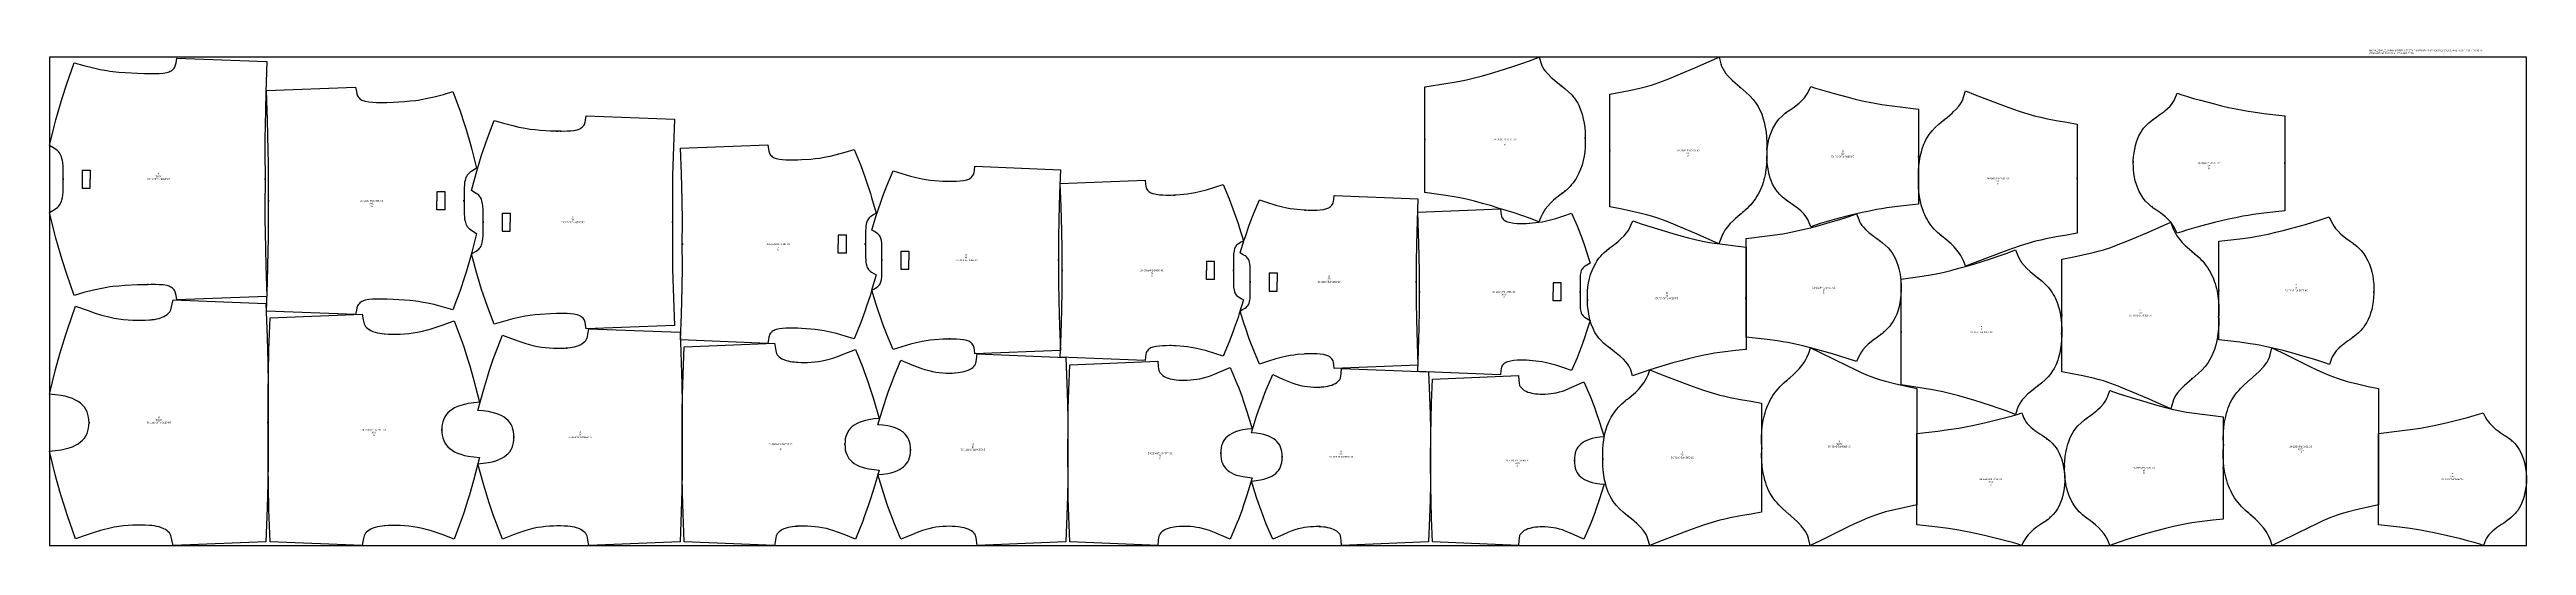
# Model space of a CAD drawing. Header units: inches. Extents: x 0 to 350, y 0 to 70.
import ezdxf
from ezdxf.enums import TextEntityAlignment as Align

# ---------------------------------------------------------------- set-up
doc = ezdxf.new("R2010")
doc.units = ezdxf.units.IN

msp = doc.modelspace()

# ---------------------------------------------------------------- linework, layer by layer
at = {"layer": 'T001L001'}
for points in [[(0, 0), (350.296, 0), (350.296, 69), (0, 69), (0, 0)], [(2.02, 51.789), (1.918, 51.789), (1.92, 52.961), (1.906, 53.546), (1.869, 54.129), (1.819, 54.421), (1.747, 54.709), (1.684, 54.924), (1.605, 55.134), (1.516, 55.321), (1.41, 55.497), (1.275, 55.667), (1.121, 55.821), (0.912, 55.977), (0.691, 56.118), (0.006, 56.52), (0.706, 59.387), (0.906, 60.155), (1.543, 62.432), (1.775, 63.204), (2.427, 65.253), (3.474, 68.235), (4.851, 67.85), (6.234, 67.489), (7.166, 67.292), (8.104, 67.121), (8.526, 67.048), (8.951, 66.989), (9.819, 66.909), (10.689, 66.848), (12.431, 66.763), (13.43, 66.726), (13.901, 66.723), (13.901, 66.621), (13.901, 66.723), (14.411, 66.719), (14.41, 66.617), (14.411, 66.719), (14.43, 66.719), (14.973, 66.716), (15.517, 66.728), (16.056, 66.767), (16.591, 66.843), (16.759, 66.885), (16.923, 66.942), (17.081, 67.013), (17.23, 67.1), (17.369, 67.208), (17.494, 67.331), (17.607, 67.466), (17.7, 67.615), (17.814, 67.917), (17.896, 68.232), (18.02, 68.877), (30.743, 68.397), (30.6, 64.003), (30.536, 61.665), (30.485, 59.327), (30.462, 57.511), (30.453, 55.694), (30.481, 51.789), (30.379, 51.789), (30.481, 51.789), (30.453, 47.884), (30.462, 46.067), (30.485, 44.251), (30.536, 41.913), (30.6, 39.576), (30.743, 35.181), (18.02, 34.701), (17.896, 35.346), (17.814, 35.661), (17.7, 35.963), (17.607, 36.112), (17.494, 36.247), (17.369, 36.37), (17.23, 36.478), (17.081, 36.565), (16.923, 36.636), (16.759, 36.693), (16.591, 36.735), (16.056, 36.811), (15.517, 36.85), (14.973, 36.862), (14.43, 36.859), (14.411, 36.859), (14.41, 36.961), (14.411, 36.859), (13.901, 36.855), (13.901, 36.957), (13.901, 36.855), (13.43, 36.852), (12.431, 36.815), (10.689, 36.73), (9.819, 36.669), (8.951, 36.589), (8.526, 36.53), (8.104, 36.458), (7.166, 36.286), (6.234, 36.089), (4.851, 35.728), (3.474, 35.343), (2.427, 38.326), (1.775, 40.374), (1.543, 41.146), (0.906, 43.423), (0.706, 44.191), (0.006, 47.058), (0.691, 47.46), (0.912, 47.601), (1.121, 47.757), (1.275, 47.911), (1.41, 48.081), (1.516, 48.257), (1.605, 48.444), (1.684, 48.654), (1.747, 48.869), (1.819, 49.157), (1.869, 49.449), (1.906, 50.032), (1.92, 50.617), (1.918, 51.789), (2.02, 51.789)], [(210.637, 45.755), (209.321, 46.244), (208.219, 46.625), (207.113, 46.992), (204.889, 47.692), (203.773, 48.027), (202.653, 48.347), (201.529, 48.65), (200.397, 48.927), (199.665, 49.079), (198.93, 49.215), (197.454, 49.46), (194.491, 49.9), (194.492, 57.369), (194.594, 57.369), (194.492, 57.369), (194.492, 64.838), (197.454, 65.278), (198.93, 65.523), (199.665, 65.659), (200.397, 65.811), (201.528, 66.088), (202.652, 66.39), (203.772, 66.711), (204.887, 67.045), (207.109, 67.745), (208.215, 68.111), (209.317, 68.491), (210.671, 68.995), (210.939, 68.129), (211.05, 67.838), (211.204, 67.53), (211.388, 67.235), (211.6, 66.953), (211.966, 66.543), (212.372, 66.155), (212.505, 66.037), (213.236, 65.441), (213.55, 65.195), (213.849, 64.957), (213.785, 64.877), (213.849, 64.957), (214.362, 64.547), (214.84, 64.122), (215.267, 63.688), (215.534, 63.375), (215.665, 63.205), (215.903, 62.858), (216.118, 62.49), (216.26, 62.21), (216.391, 61.924), (216.616, 61.338), (216.744, 60.935), (216.902, 60.315), (217.021, 59.689), (217.109, 59.06), (217.163, 58.426), (217.185, 57.796), (217.186, 57.583), (217.084, 57.582), (217.186, 57.583), (217.19, 57.352), (217.187, 56.911), (217.164, 56.282), (217.114, 55.65), (217.029, 55.018), (216.906, 54.391), (216.742, 53.771), (216.538, 53.179), (216.29, 52.602), (216.149, 52.321), (215.997, 52.046), (215.832, 51.777), (215.657, 51.516), (215.462, 51.253), (215.256, 50.999), (215.039, 50.756), (214.812, 50.521), (214.334, 50.084), (214.267, 50.162), (214.334, 50.084), (213.996, 49.814), (213.913, 49.752), (213.852, 49.834), (213.913, 49.752), (213.589, 49.51), (212.988, 49.035), (212.705, 48.791), (212.277, 48.389), (211.879, 47.966), (211.521, 47.517), (211.312, 47.209), (211.129, 46.887), (210.912, 46.42), (210.637, 45.755)], [(236.075, 42.642), (234.727, 43.228), (232.705, 44.118), (230.674, 44.985), (229.654, 45.405), (228.627, 45.81), (227.594, 46.195), (226.549, 46.548), (225.826, 46.751), (225.096, 46.932), (223.626, 47.257), (222.15, 47.559), (220.671, 47.847), (220.671, 55.811), (220.773, 55.811), (220.671, 55.811), (220.671, 63.776), (222.15, 64.063), (223.626, 64.365), (225.096, 64.691), (225.826, 64.872), (226.549, 65.075), (227.593, 65.428), (228.626, 65.812), (229.652, 66.216), (230.671, 66.636), (232.702, 67.503), (234.722, 68.392), (236.11, 68.994), (236.365, 68.055), (236.473, 67.739), (236.626, 67.403), (236.813, 67.08), (237.029, 66.77), (237.407, 66.315), (237.826, 65.884), (237.965, 65.753), (238.726, 65.085), (239.054, 64.81), (239.101, 64.769), (239.035, 64.692), (239.101, 64.769), (239.947, 64.041), (240.472, 63.539), (240.938, 63.028), (241.228, 62.662), (241.369, 62.463), (241.623, 62.06), (241.852, 61.633), (242.001, 61.309), (242.138, 60.979), (242.259, 60.644), (242.368, 60.305), (242.496, 59.843), (242.649, 59.134), (242.758, 58.419), (242.831, 57.701), (242.866, 56.98), (242.864, 56.264), (242.856, 56.022), (242.754, 56.022), (242.856, 56.022), (242.867, 55.759), (242.876, 55.255), (242.867, 54.537), (242.827, 53.813), (242.748, 53.089), (242.626, 52.369), (242.546, 52.011), (242.455, 51.656), (242.353, 51.313), (242.238, 50.974), (242.111, 50.639), (241.971, 50.309), (241.818, 49.984), (241.652, 49.666), (241.472, 49.354), (241.278, 49.05), (241.063, 48.745), (240.835, 48.45), (240.594, 48.165), (240.341, 47.891), (240.079, 47.63), (239.807, 47.379), (239.555, 47.167), (239.49, 47.245), (239.555, 47.167), (239.429, 47.061), (239.171, 46.841), (239.105, 46.918), (239.171, 46.841), (239.044, 46.732), (238.428, 46.207), (238.138, 45.936), (237.702, 45.494), (237.299, 45.031), (236.938, 44.542), (236.73, 44.207), (236.549, 43.86), (236.339, 43.357), (236.075, 42.642)], [(58.517, 48.714), (58.619, 48.714), (58.619, 47.541), (58.633, 46.955), (58.668, 46.37), (58.709, 46.099), (58.769, 45.832), (58.825, 45.632), (58.893, 45.437), (58.972, 45.263), (59.068, 45.097), (59.189, 44.938), (59.329, 44.793), (59.519, 44.644), (59.721, 44.511), (60.406, 44.108), (59.724, 41.459), (59.53, 40.749), (58.913, 38.645), (58.69, 37.932), (58.062, 36.04), (57.057, 33.287), (55.72, 33.671), (54.376, 34.032), (53.469, 34.23), (52.558, 34.403), (52.172, 34.472), (51.783, 34.528), (50.989, 34.605), (50.194, 34.665), (48.6, 34.753), (47.684, 34.801), (47.396, 34.806), (47.397, 34.908), (47.396, 34.806), (46.886, 34.814), (46.887, 34.916), (46.886, 34.814), (46.768, 34.816), (46.232, 34.812), (45.697, 34.789), (45.166, 34.738), (44.64, 34.65), (44.477, 34.606), (44.319, 34.548), (44.167, 34.476), (44.024, 34.388), (43.89, 34.281), (43.77, 34.159), (43.663, 34.025), (43.575, 33.879), (43.469, 33.583), (43.395, 33.276), (43.287, 32.646), (30.686, 33.126), (30.825, 37.251), (30.887, 39.445), (30.936, 41.639), (30.96, 43.344), (30.971, 45.049), (30.947, 48.714), (31.049, 48.714), (30.947, 48.714), (30.971, 52.379), (30.96, 54.084), (30.936, 55.789), (30.887, 57.984), (30.825, 60.178), (30.686, 64.302), (43.287, 64.782), (43.395, 64.153), (43.469, 63.845), (43.575, 63.549), (43.663, 63.403), (43.77, 63.269), (43.89, 63.148), (44.024, 63.04), (44.167, 62.953), (44.319, 62.881), (44.477, 62.822), (44.64, 62.778), (45.166, 62.69), (45.697, 62.639), (46.232, 62.616), (46.768, 62.613), (46.886, 62.614), (46.887, 62.512), (46.886, 62.614), (47.396, 62.623), (47.397, 62.521), (47.396, 62.623), (47.684, 62.627), (48.6, 62.675), (50.194, 62.763), (50.989, 62.824), (51.783, 62.901), (52.172, 62.957), (52.558, 63.025), (53.469, 63.199), (54.376, 63.397), (55.72, 63.758), (57.057, 64.141), (58.062, 61.388), (58.69, 59.497), (58.913, 58.784), (59.53, 56.679), (59.724, 55.97), (60.406, 53.32), (59.721, 52.917), (59.519, 52.784), (59.329, 52.635), (59.189, 52.491), (59.068, 52.331), (58.972, 52.166), (58.893, 51.992), (58.825, 51.796), (58.769, 51.596), (58.709, 51.329), (58.668, 51.058), (58.633, 50.473), (58.619, 49.888), (58.619, 48.714), (58.517, 48.714)], [(249.105, 64.853), (249.745, 64.635), (250.389, 64.429), (251.377, 64.14), (252.369, 63.865), (254.362, 63.345), (255.362, 63.098), (256.364, 62.865), (257.37, 62.645), (258.379, 62.445), (259.115, 62.322), (259.853, 62.213), (261.334, 62.018), (264.301, 61.672), (264.301, 54.957), (264.199, 54.957), (264.301, 54.957), (264.3, 48.242), (261.333, 47.896), (259.853, 47.701), (259.115, 47.591), (258.379, 47.468), (257.37, 47.268), (256.365, 47.049), (255.363, 46.816), (254.364, 46.57), (252.373, 46.05), (251.381, 45.775), (250.393, 45.487), (249.731, 45.275), (249.073, 45.051), (248.775, 45.831), (248.656, 46.092), (248.497, 46.366), (248.31, 46.626), (248.099, 46.872), (247.738, 47.228), (247.343, 47.561), (247.213, 47.661), (246.507, 48.166), (246.204, 48.373), (245.608, 48.816), (245.669, 48.898), (245.608, 48.816), (245.494, 48.9), (245.074, 49.247), (244.698, 49.603), (244.461, 49.862), (244.344, 50.003), (244.132, 50.291), (243.938, 50.597), (243.688, 51.071), (243.479, 51.563), (243.359, 51.902), (243.205, 52.424), (243.085, 52.953), (242.991, 53.486), (242.926, 54.023), (242.888, 54.558), (242.881, 54.74), (242.983, 54.742), (242.881, 54.74), (242.882, 54.936), (242.891, 55.31), (242.922, 55.843), (242.974, 56.378), (243.056, 56.913), (243.171, 57.444), (243.321, 57.967), (243.504, 58.466), (243.723, 58.951), (243.981, 59.418), (244.279, 59.862), (244.628, 60.294), (245.012, 60.693), (245.12, 60.787), (245.187, 60.711), (245.12, 60.787), (245.425, 61.055), (245.525, 61.132), (245.587, 61.051), (245.525, 61.132), (245.716, 61.279), (246.148, 61.563), (246.732, 61.965), (247.009, 62.173), (247.429, 62.518), (247.822, 62.885), (248.181, 63.278), (248.392, 63.551), (248.581, 63.837), (248.81, 64.255), (249.105, 64.853)], [(270.985, 39.45), (270.716, 40.141), (270.504, 40.626), (270.321, 40.961), (270.114, 41.283), (269.754, 41.753), (269.354, 42.196), (268.922, 42.619), (268.636, 42.877), (268.028, 43.378), (267.806, 43.555), (267.869, 43.635), (267.806, 43.555), (267.633, 43.694), (267.408, 43.878), (267.473, 43.957), (267.408, 43.878), (267.274, 43.988), (267.017, 44.22), (266.768, 44.462), (266.528, 44.716), (266.299, 44.98), (266.082, 45.254), (265.877, 45.538), (265.692, 45.82), (265.52, 46.11), (265.36, 46.407), (265.213, 46.71), (265.078, 47.017), (264.955, 47.33), (264.745, 47.967), (264.577, 48.633), (264.454, 49.307), (264.372, 49.984), (264.327, 50.662), (264.31, 51.335), (264.313, 51.807), (264.32, 52.054), (264.422, 52.054), (264.32, 52.054), (264.317, 52.282), (264.327, 52.954), (264.371, 53.631), (264.452, 54.304), (264.565, 54.973), (264.721, 55.637), (264.849, 56.069), (265.076, 56.699), (265.21, 57.006), (265.356, 57.308), (265.577, 57.705), (265.823, 58.08), (265.959, 58.264), (266.237, 58.604), (266.683, 59.075), (267.184, 59.538), (267.871, 60.109), (267.936, 60.03), (267.871, 60.109), (268.036, 60.246), (268.357, 60.507), (269.104, 61.14), (269.24, 61.265), (269.654, 61.675), (270.026, 62.109), (270.24, 62.406), (270.426, 62.715), (270.579, 63.038), (270.689, 63.342), (270.951, 64.246), (272.322, 63.694), (274.435, 62.875), (276.562, 62.093), (277.63, 61.716), (278.702, 61.353), (279.781, 61.01), (280.867, 60.695), (281.596, 60.518), (282.329, 60.359), (283.801, 60.074), (285.279, 59.81), (286.76, 59.559), (286.76, 51.842), (286.658, 51.842), (286.76, 51.842), (286.76, 44.125), (285.279, 43.874), (283.801, 43.609), (282.329, 43.325), (281.596, 43.166), (280.867, 42.989), (279.78, 42.674), (278.701, 42.33), (277.628, 41.968), (276.56, 41.59), (274.432, 40.807), (272.318, 39.988), (270.985, 39.45)], [(300.913, 44.116), (300.618, 44.714), (300.39, 45.132), (300.2, 45.418), (299.989, 45.69), (299.63, 46.084), (299.237, 46.45), (298.817, 46.795), (298.54, 47.004), (297.956, 47.406), (297.524, 47.69), (297.333, 47.837), (297.395, 47.917), (297.333, 47.837), (297.233, 47.913), (296.928, 48.181), (296.996, 48.258), (296.928, 48.181), (296.82, 48.276), (296.436, 48.675), (296.087, 49.106), (295.79, 49.551), (295.532, 50.017), (295.312, 50.503), (295.129, 51.002), (294.979, 51.525), (294.865, 52.056), (294.783, 52.59), (294.73, 53.126), (294.699, 53.659), (294.69, 54.033), (294.69, 54.229), (294.792, 54.227), (294.69, 54.229), (294.697, 54.41), (294.734, 54.946), (294.799, 55.483), (294.893, 56.016), (295.013, 56.545), (295.167, 57.067), (295.287, 57.406), (295.496, 57.898), (295.746, 58.371), (295.94, 58.678), (296.153, 58.966), (296.269, 59.107), (296.506, 59.365), (296.882, 59.721), (297.302, 60.068), (297.416, 60.153), (297.477, 60.071), (297.416, 60.153), (298.012, 60.595), (298.315, 60.802), (299.021, 61.308), (299.151, 61.408), (299.546, 61.74), (299.907, 62.096), (300.118, 62.343), (300.305, 62.603), (300.464, 62.877), (300.583, 63.137), (300.881, 63.918), (301.539, 63.693), (302.201, 63.482), (303.189, 63.193), (304.181, 62.918), (306.172, 62.398), (307.171, 62.153), (308.173, 61.919), (309.179, 61.7), (310.187, 61.5), (310.923, 61.378), (311.662, 61.268), (313.142, 61.073), (316.109, 60.727), (316.109, 54.012), (316.007, 54.012), (316.109, 54.012), (316.109, 47.297), (313.142, 46.951), (311.662, 46.756), (310.924, 46.646), (310.187, 46.523), (309.178, 46.323), (308.172, 46.104), (307.17, 45.87), (306.17, 45.624), (304.178, 45.104), (303.185, 44.828), (302.197, 44.54), (301.553, 44.334), (300.913, 44.116)], [(61.43, 45.676), (61.328, 45.676), (61.324, 46.851), (61.311, 47.438), (61.279, 48.024), (61.246, 48.273), (61.197, 48.52), (61.15, 48.705), (61.091, 48.886), (61.022, 49.048), (60.938, 49.201), (60.83, 49.35), (60.705, 49.486), (60.533, 49.627), (60.35, 49.754), (59.664, 50.156), (60.328, 52.589), (60.517, 53.24), (61.113, 55.171), (61.329, 55.825), (61.933, 57.56), (62.895, 60.084), (64.194, 59.701), (65.498, 59.341), (66.379, 59.141), (67.264, 58.966), (67.965, 58.849), (68.684, 58.771), (69.404, 58.712), (70.848, 58.624), (71.781, 58.582), (71.789, 58.582), (71.789, 58.48), (71.789, 58.582), (72.291, 58.579), (72.291, 58.477), (72.291, 58.579), (72.715, 58.577), (73.194, 58.586), (73.672, 58.613), (74.145, 58.665), (74.613, 58.751), (74.771, 58.797), (74.924, 58.856), (75.07, 58.929), (75.207, 59.017), (75.335, 59.124), (75.449, 59.245), (75.55, 59.377), (75.633, 59.52), (75.73, 59.81), (75.796, 60.11), (75.89, 60.724), (88.369, 60.244), (88.234, 56.389), (88.125, 52.288), (88.101, 50.695), (88.09, 49.101), (88.107, 45.676), (88.005, 45.676), (88.107, 45.676), (88.09, 42.25), (88.101, 40.657), (88.125, 39.063), (88.234, 34.962), (88.369, 31.108), (75.89, 30.627), (75.796, 31.241), (75.73, 31.541), (75.633, 31.831), (75.55, 31.975), (75.449, 32.107), (75.335, 32.227), (75.207, 32.334), (75.07, 32.422), (74.924, 32.495), (74.771, 32.555), (74.613, 32.601), (74.145, 32.686), (73.672, 32.739), (73.194, 32.765), (72.715, 32.774), (72.291, 32.772), (72.291, 32.874), (72.291, 32.772), (71.789, 32.77), (71.789, 32.872), (71.789, 32.77), (71.781, 32.77), (70.848, 32.727), (69.404, 32.64), (68.684, 32.581), (67.965, 32.503), (67.264, 32.385), (66.379, 32.21), (65.498, 32.011), (64.194, 31.65), (62.895, 31.268), (61.933, 33.791), (61.329, 35.526), (61.113, 36.18), (60.517, 38.111), (60.328, 38.763), (59.664, 41.195), (60.35, 41.598), (60.533, 41.724), (60.705, 41.865), (60.83, 42.001), (60.938, 42.15), (61.022, 42.304), (61.091, 42.466), (61.15, 42.646), (61.197, 42.831), (61.246, 43.078), (61.279, 43.328), (61.311, 43.914), (61.324, 44.501), (61.328, 45.676), (61.43, 45.676)], [(115.271, 42.593), (115.373, 42.593), (115.381, 41.416), (115.394, 40.828), (115.422, 40.241), (115.448, 40.012), (115.486, 39.786), (115.573, 39.45), (115.632, 39.301), (115.705, 39.158), (115.8, 39.02), (115.911, 38.893), (116.063, 38.76), (116.228, 38.64), (116.567, 38.433), (116.914, 38.237), (116.268, 36.022), (116.085, 35.429), (115.508, 33.671), (115.3, 33.076), (114.72, 31.498), (113.799, 29.205), (112.54, 29.586), (111.275, 29.946), (110.421, 30.146), (109.562, 30.323), (108.934, 30.434), (108.291, 30.51), (107.645, 30.569), (106.351, 30.657), (105.667, 30.69), (105.672, 30.792), (105.667, 30.69), (105.471, 30.699), (105.175, 30.699), (105.175, 30.801), (105.175, 30.699), (104.591, 30.7), (104.134, 30.687), (103.678, 30.655), (103.227, 30.598), (102.782, 30.508), (102.63, 30.46), (102.483, 30.399), (102.342, 30.325), (102.21, 30.237), (102.089, 30.13), (101.98, 30.01), (101.885, 29.88), (101.807, 29.739), (101.719, 29.456), (101.661, 29.163), (101.583, 28.564), (89.225, 29.045), (89.355, 32.63), (89.462, 36.444), (89.499, 39.408), (89.487, 42.593), (89.589, 42.593), (89.487, 42.593), (89.499, 45.779), (89.462, 48.743), (89.355, 52.557), (89.225, 56.141), (101.583, 56.622), (101.661, 56.024), (101.719, 55.731), (101.807, 55.448), (101.885, 55.306), (101.98, 55.176), (102.089, 55.057), (102.21, 54.95), (102.342, 54.862), (102.483, 54.788), (102.63, 54.727), (102.782, 54.679), (103.227, 54.589), (103.678, 54.532), (104.134, 54.5), (104.591, 54.487), (105.175, 54.487), (105.175, 54.385), (105.175, 54.487), (105.471, 54.488), (105.667, 54.497), (105.672, 54.395), (105.667, 54.497), (106.351, 54.53), (107.645, 54.617), (108.291, 54.677), (108.934, 54.753), (109.562, 54.863), (110.421, 55.04), (111.275, 55.24), (112.54, 55.601), (113.799, 55.982), (114.72, 53.688), (115.3, 52.11), (115.508, 51.515), (116.085, 49.758), (116.268, 49.165), (116.914, 46.949), (116.567, 46.754), (116.228, 46.546), (116.063, 46.427), (115.911, 46.294), (115.8, 46.167), (115.705, 46.028), (115.632, 45.886), (115.573, 45.737), (115.486, 45.401), (115.448, 45.174), (115.422, 44.946), (115.394, 44.359), (115.381, 43.771), (115.373, 42.593), (115.271, 42.593)], [(4.595, 53.064), (4.595, 51.789)], [(4.595, 53.064), (5.748, 53.064)], [(5.748, 53.064), (5.748, 51.789)], [(117.818, 40.325), (117.716, 40.325), (117.72, 41.505), (117.715, 42.094), (117.692, 42.683), (117.643, 43.098), (117.569, 43.405), (117.518, 43.542), (117.454, 43.672), (117.369, 43.8), (117.27, 43.917), (117.134, 44.041), (116.987, 44.152), (116.648, 44.36), (116.3, 44.555), (116.925, 46.615), (117.101, 47.167), (117.657, 48.801), (117.856, 49.354), (118.413, 50.82), (119.295, 52.95), (120.515, 52.57), (121.742, 52.21), (122.57, 52.008), (123.403, 51.829), (123.972, 51.724), (124.555, 51.649), (125.141, 51.59), (126.314, 51.503), (126.782, 51.484), (126.778, 51.382), (126.782, 51.484), (127.045, 51.474), (127.274, 51.476), (127.274, 51.374), (127.274, 51.476), (127.777, 51.48), (128.27, 51.49), (128.763, 51.519), (129.25, 51.577), (129.73, 51.672), (129.878, 51.72), (130.021, 51.782), (130.156, 51.858), (130.283, 51.947), (130.399, 52.053), (130.503, 52.172), (130.594, 52.3), (130.667, 52.44), (130.748, 52.718), (130.799, 53.004), (130.864, 53.589), (142.972, 53.108), (142.846, 49.726), (142.741, 46.128), (142.703, 43.331), (142.71, 40.325), (142.608, 40.325), (142.71, 40.325), (142.703, 37.319), (142.741, 34.522), (142.846, 30.924), (142.972, 27.542), (130.864, 27.061), (130.799, 27.646), (130.748, 27.932), (130.667, 28.211), (130.594, 28.35), (130.503, 28.478), (130.399, 28.597), (130.283, 28.703), (130.156, 28.792), (130.021, 28.868), (129.878, 28.93), (129.73, 28.978), (129.25, 29.073), (128.763, 29.131), (128.27, 29.16), (127.777, 29.171), (127.274, 29.174), (127.274, 29.276), (127.274, 29.174), (127.045, 29.176), (126.782, 29.166), (126.778, 29.268), (126.782, 29.166), (126.314, 29.147), (125.141, 29.061), (124.555, 29.001), (123.972, 28.926), (123.403, 28.821), (122.57, 28.642), (121.742, 28.441), (120.515, 28.081), (119.295, 27.7), (118.413, 29.83), (117.856, 31.296), (117.657, 31.85), (117.101, 33.483), (116.925, 34.035), (116.3, 36.095), (116.648, 36.29), (116.987, 36.498), (117.134, 36.609), (117.27, 36.733), (117.369, 36.85), (117.454, 36.978), (117.518, 37.109), (117.569, 37.245), (117.643, 37.552), (117.692, 37.967), (117.715, 38.556), (117.72, 39.145), (117.716, 40.325), (117.818, 40.325)], [(4.595, 51.789), (4.595, 50.514)], [(4.595, 50.514), (5.748, 50.514)], [(5.748, 50.514), (5.748, 51.789)], [(55.941, 49.989), (54.789, 49.989)], [(54.789, 49.989), (54.789, 48.714)], [(55.941, 48.714), (55.941, 49.989)], [(167.335, 38.878), (167.437, 38.878), (167.431, 37.7), (167.436, 37.111), (167.461, 36.523), (167.515, 36.124), (167.591, 35.829), (167.643, 35.697), (167.706, 35.572), (167.79, 35.45), (167.887, 35.339), (168.02, 35.221), (168.164, 35.116), (168.506, 34.908), (168.854, 34.711), (168.254, 32.76), (168.085, 32.237), (167.552, 30.69), (167.361, 30.166), (166.828, 28.778), (165.984, 26.76), (164.801, 27.141), (163.613, 27.501), (162.81, 27.704), (162.002, 27.884), (161.477, 27.985), (160.939, 28.059), (160.398, 28.118), (159.315, 28.206), (159.004, 28.22), (159.009, 28.322), (159.004, 28.22), (158.622, 28.237), (158.514, 28.237), (158.514, 28.339), (158.514, 28.237), (157.929, 28.234), (157.446, 28.219), (156.964, 28.186), (156.488, 28.123), (156.019, 28.023), (155.874, 27.974), (155.735, 27.91), (155.603, 27.835), (155.479, 27.745), (155.367, 27.639), (155.266, 27.521), (155.179, 27.394), (155.109, 27.256), (155.033, 26.982), (154.987, 26.699), (154.931, 26.123), (142.947, 26.605), (143.071, 29.852), (143.174, 33.307), (143.213, 35.992), (143.208, 38.878), (143.31, 38.878), (143.208, 38.878), (143.213, 41.764), (143.174, 44.449), (143.071, 47.904), (142.947, 51.151), (154.931, 51.633), (154.987, 51.057), (155.033, 50.775), (155.109, 50.5), (155.179, 50.363), (155.266, 50.235), (155.367, 50.117), (155.479, 50.011), (155.603, 49.922), (155.735, 49.846), (155.874, 49.783), (156.019, 49.733), (156.488, 49.633), (156.964, 49.571), (157.446, 49.537), (157.929, 49.523), (158.514, 49.519), (158.514, 49.417), (158.514, 49.519), (158.622, 49.519), (159.004, 49.536), (159.009, 49.435), (159.004, 49.536), (159.315, 49.551), (160.398, 49.638), (160.939, 49.697), (161.477, 49.771), (162.002, 49.872), (162.81, 50.053), (163.613, 50.255), (164.801, 50.616), (165.984, 50.996), (166.828, 48.979), (167.361, 47.59), (167.552, 47.066), (168.085, 45.519), (168.254, 44.997), (168.854, 43.045), (168.506, 42.849), (168.164, 42.64), (168.02, 42.535), (167.887, 42.418), (167.79, 42.306), (167.706, 42.184), (167.643, 42.059), (167.591, 41.928), (167.515, 41.632), (167.461, 41.233), (167.436, 40.645), (167.431, 40.056), (167.437, 38.878), (167.335, 38.878)], [(169.9, 37.236), (169.798, 37.236), (169.806, 38.413), (169.799, 39.001), (169.774, 39.588), (169.751, 39.781), (169.715, 39.972), (169.637, 40.256), (169.586, 40.381), (169.522, 40.501), (169.44, 40.617), (169.344, 40.723), (169.214, 40.834), (169.073, 40.933), (168.73, 41.142), (168.379, 41.34), (168.955, 43.183), (169.117, 43.676), (169.627, 45.137), (169.81, 45.631), (170.32, 46.941), (171.126, 48.845), (172.27, 48.471), (173.421, 48.116), (174.198, 47.915), (174.98, 47.736), (175.464, 47.639), (175.96, 47.567), (176.458, 47.508), (177.457, 47.42), (177.606, 47.412), (177.6, 47.31), (177.606, 47.412), (178.115, 47.385), (178.112, 47.283), (178.115, 47.385), (178.769, 47.387), (179.241, 47.403), (179.712, 47.44), (180.177, 47.506), (180.634, 47.609), (180.776, 47.658), (180.911, 47.722), (181.04, 47.798), (181.16, 47.887), (181.269, 47.991), (181.366, 48.108), (181.451, 48.234), (181.517, 48.37), (181.589, 48.64), (181.631, 48.917), (181.68, 49.482), (193.523, 49), (193.402, 45.888), (193.299, 42.576), (193.26, 40.003), (193.262, 37.236), (193.16, 37.236), (193.262, 37.236), (193.26, 34.47), (193.299, 31.897), (193.402, 28.585), (193.523, 25.473), (181.68, 24.991), (181.631, 25.556), (181.589, 25.833), (181.517, 26.103), (181.451, 26.239), (181.366, 26.365), (181.269, 26.481), (181.16, 26.586), (181.04, 26.675), (180.911, 26.751), (180.776, 26.815), (180.634, 26.864), (180.177, 26.967), (179.712, 27.033), (179.241, 27.07), (178.769, 27.086), (178.115, 27.088), (178.112, 27.19), (178.115, 27.088), (177.606, 27.061), (177.6, 27.163), (177.606, 27.061), (177.457, 27.053), (176.458, 26.965), (175.96, 26.906), (175.464, 26.834), (174.98, 26.737), (174.198, 26.558), (173.421, 26.357), (172.27, 26.002), (171.126, 25.627), (170.32, 27.531), (169.81, 28.842), (169.627, 29.336), (169.117, 30.797), (168.955, 31.29), (168.379, 33.133), (168.73, 33.331), (169.073, 33.54), (169.214, 33.639), (169.344, 33.75), (169.44, 33.856), (169.522, 33.972), (169.586, 34.092), (169.637, 34.217), (169.715, 34.501), (169.751, 34.692), (169.774, 34.885), (169.799, 35.472), (169.806, 36.06), (169.798, 37.236), (169.9, 37.236)], [(54.789, 47.439), (54.789, 48.714)], [(55.941, 47.439), (54.789, 47.439)], [(55.941, 47.439), (55.941, 48.714)], [(64.006, 46.951), (64.006, 45.676)], [(64.006, 46.951), (65.158, 46.951)], [(64.006, 45.676), (64.006, 44.401)], [(65.158, 46.951), (65.158, 45.676)], [(65.158, 44.401), (65.158, 45.676)], [(216.357, 35.849), (216.459, 35.849), (216.448, 34.674), (216.455, 34.088), (216.482, 33.502), (216.508, 33.316), (216.546, 33.133), (216.626, 32.861), (216.678, 32.741), (216.741, 32.627), (216.822, 32.516), (216.916, 32.416), (217.044, 32.311), (217.18, 32.218), (217.878, 31.808), (217.328, 30.075), (217.173, 29.611), (216.685, 28.237), (216.511, 27.772), (216.024, 26.539), (215.255, 24.749), (214.149, 25.118), (213.037, 25.468), (212.285, 25.667), (211.528, 25.845), (211.087, 25.938), (210.633, 26.008), (210.177, 26.066), (209.263, 26.155), (209.271, 26.257), (209.263, 26.155), (208.766, 26.185), (208.773, 26.287), (208.766, 26.185), (208.643, 26.193), (208.024, 26.193), (207.563, 26.174), (207.103, 26.135), (206.65, 26.066), (206.204, 25.96), (206.067, 25.91), (205.934, 25.846), (205.809, 25.771), (205.693, 25.682), (205.587, 25.578), (205.493, 25.463), (205.412, 25.338), (205.348, 25.205), (205.281, 24.94), (205.243, 24.668), (205.201, 24.114), (193.498, 24.596), (193.617, 27.573), (193.718, 30.741), (193.759, 33.203), (193.76, 35.849), (193.862, 35.849), (193.76, 35.849), (193.759, 38.496), (193.718, 40.958), (193.617, 44.126), (193.498, 47.103), (205.201, 47.585), (205.243, 47.031), (205.281, 46.759), (205.348, 46.494), (205.412, 46.36), (205.493, 46.236), (205.587, 46.121), (205.693, 46.017), (205.809, 45.928), (205.934, 45.852), (206.067, 45.789), (206.204, 45.738), (206.65, 45.633), (207.103, 45.564), (207.563, 45.524), (208.024, 45.506), (208.643, 45.506), (208.766, 45.513), (208.773, 45.412), (208.766, 45.513), (209.263, 45.543), (209.271, 45.442), (209.263, 45.543), (210.177, 45.632), (210.633, 45.69), (211.087, 45.761), (211.528, 45.854), (212.285, 46.032), (213.037, 46.23), (214.149, 46.581), (215.255, 46.95), (216.024, 45.159), (216.511, 43.927), (216.685, 43.462), (217.173, 42.088), (217.328, 41.624), (217.878, 39.89), (217.18, 39.481), (217.044, 39.387), (216.916, 39.283), (216.822, 39.182), (216.741, 39.072), (216.678, 38.958), (216.626, 38.838), (216.546, 38.566), (216.508, 38.382), (216.482, 38.197), (216.455, 37.611), (216.448, 37.024), (216.459, 35.849), (216.357, 35.849)], [(223.921, 45.887), (225.226, 45.424), (226.311, 45.069), (227.4, 44.729), (228.493, 44.4), (229.59, 44.083), (230.688, 43.776), (231.791, 43.484), (232.898, 43.211), (234.012, 42.964), (234.745, 42.831), (235.482, 42.715), (236.961, 42.512), (238.443, 42.329), (239.926, 42.159), (239.926, 34.935), (239.824, 34.935), (239.926, 34.935), (239.926, 27.711), (238.443, 27.541), (236.96, 27.358), (235.482, 27.155), (234.745, 27.039), (234.012, 26.905), (232.899, 26.659), (231.792, 26.386), (230.69, 26.095), (229.592, 25.788), (228.496, 25.471), (227.404, 25.143), (226.315, 24.803), (225.231, 24.448), (223.888, 23.972), (223.611, 24.808), (223.498, 25.088), (223.343, 25.384), (223.158, 25.667), (222.947, 25.937), (222.584, 26.329), (222.183, 26.698), (222.05, 26.81), (221.33, 27.375), (221.02, 27.608), (220.617, 27.92), (220.679, 28.001), (220.617, 27.92), (220.247, 28.206), (219.79, 28.599), (219.382, 29.001), (219.126, 29.292), (219, 29.45), (218.772, 29.774), (218.564, 30.117), (218.298, 30.646), (218.078, 31.194), (217.952, 31.572), (217.794, 32.152), (217.673, 32.74), (217.581, 33.331), (217.521, 33.926), (217.491, 34.519), (217.487, 34.72), (217.589, 34.722), (217.487, 34.72), (217.486, 34.937), (217.492, 35.352), (217.521, 35.944), (217.575, 36.538), (217.661, 37.132), (217.783, 37.722), (217.945, 38.304), (218.143, 38.859), (218.382, 39.399), (218.664, 39.919), (218.821, 40.171), (218.989, 40.415), (219.175, 40.66), (219.372, 40.897), (219.579, 41.124), (219.795, 41.342), (220.128, 41.64), (220.196, 41.564), (220.128, 41.64), (220.25, 41.749), (220.54, 41.976), (220.603, 41.896), (220.54, 41.976), (220.57, 42), (220.984, 42.297), (221.577, 42.746), (221.856, 42.978), (222.28, 43.36), (222.674, 43.763), (223.03, 44.193), (223.238, 44.488), (223.422, 44.797), (223.641, 45.246), (223.921, 45.887)], [(255.536, 25.996), (254.241, 26.44), (253.205, 26.763), (252.164, 27.071), (250.073, 27.653), (249.024, 27.93), (247.971, 28.193), (246.915, 28.439), (245.853, 28.662), (245.118, 28.79), (244.381, 28.904), (242.902, 29.102), (239.935, 29.452), (239.935, 36.421), (240.037, 36.421), (239.935, 36.421), (239.936, 43.391), (242.902, 43.74), (244.381, 43.939), (245.118, 44.052), (245.853, 44.18), (246.914, 44.403), (247.97, 44.649), (249.022, 44.911), (250.07, 45.188), (252.16, 45.771), (253.2, 46.079), (254.237, 46.399), (254.904, 46.622), (255.568, 46.856), (255.855, 46.048), (255.972, 45.777), (256.128, 45.492), (256.314, 45.221), (256.525, 44.962), (256.887, 44.588), (257.285, 44.237), (257.416, 44.13), (258.129, 43.594), (258.436, 43.374), (258.935, 42.996), (258.873, 42.915), (258.935, 42.996), (259.177, 42.812), (259.616, 42.442), (260.008, 42.063), (260.254, 41.789), (260.376, 41.639), (260.596, 41.334), (260.797, 41.009), (261.055, 40.508), (261.27, 39.988), (261.393, 39.63), (261.549, 39.078), (261.669, 38.52), (261.763, 37.959), (261.825, 37.392), (261.859, 36.828), (261.865, 36.637), (261.763, 36.635), (261.865, 36.637), (261.865, 36.431), (261.858, 36.037), (261.828, 35.476), (261.776, 34.912), (261.693, 34.349), (261.575, 33.789), (261.42, 33.238), (261.23, 32.711), (261.002, 32.2), (260.733, 31.707), (260.422, 31.237), (260.245, 31.005), (260.058, 30.781), (259.655, 30.359), (259.425, 30.155), (259.357, 30.231), (259.425, 30.155), (259.222, 29.975), (259.016, 29.815), (258.953, 29.895), (259.016, 29.815), (258.917, 29.738), (258.494, 29.448), (257.904, 29.021), (257.624, 28.8), (257.201, 28.435), (256.806, 28.049), (256.447, 27.637), (256.237, 27.351), (256.049, 27.053), (255.824, 26.618), (255.536, 25.996)], [(299.986, 45.681), (300.249, 44.966), (300.459, 44.464), (300.641, 44.116), (300.848, 43.782), (301.209, 43.292), (301.612, 42.829), (302.049, 42.387), (302.339, 42.117), (302.955, 41.591), (303.082, 41.482), (303.015, 41.405), (303.082, 41.482), (303.339, 41.263), (303.466, 41.156), (303.4, 41.078), (303.466, 41.156), (303.717, 40.944), (303.989, 40.693), (304.251, 40.432), (304.504, 40.158), (304.745, 39.873), (304.973, 39.578), (305.189, 39.273), (305.382, 38.969), (305.562, 38.657), (305.728, 38.339), (305.882, 38.014), (306.022, 37.684), (306.149, 37.349), (306.263, 37.01), (306.365, 36.667), (306.457, 36.312), (306.536, 35.954), (306.659, 35.234), (306.738, 34.51), (306.777, 33.787), (306.787, 33.068), (306.777, 32.564), (306.766, 32.301), (306.664, 32.301), (306.766, 32.301), (306.774, 32.059), (306.776, 31.343), (306.742, 30.622), (306.668, 29.904), (306.56, 29.19), (306.406, 28.48), (306.279, 28.018), (306.17, 27.679), (306.049, 27.344), (305.912, 27.014), (305.762, 26.69), (305.534, 26.263), (305.279, 25.86), (305.138, 25.661), (304.848, 25.295), (304.382, 24.785), (303.857, 24.282), (303.012, 23.554), (302.945, 23.631), (303.012, 23.554), (302.964, 23.513), (302.637, 23.238), (301.876, 22.571), (301.737, 22.439), (301.317, 22.008), (300.939, 21.554), (300.723, 21.243), (300.537, 20.92), (300.384, 20.584), (300.275, 20.268), (300.02, 19.329), (298.633, 19.931), (296.612, 20.821), (294.582, 21.687), (293.562, 22.107), (292.536, 22.511), (291.504, 22.895), (290.46, 23.248), (289.736, 23.451), (289.006, 23.632), (287.537, 23.958), (286.061, 24.26), (284.582, 24.548), (284.582, 32.512), (284.684, 32.512), (284.582, 32.512), (284.582, 40.477), (286.061, 40.764), (287.537, 41.066), (289.006, 41.391), (289.736, 41.572), (290.46, 41.776), (291.504, 42.128), (292.538, 42.513), (293.564, 42.918), (294.584, 43.338), (296.616, 44.205), (298.637, 45.095), (299.986, 45.681)], [(322.396, 46.453), (322.685, 45.832), (322.909, 45.396), (323.097, 45.098), (323.307, 44.813), (323.666, 44.4), (324.061, 44.014), (324.485, 43.649), (324.764, 43.428), (325.355, 43.001), (325.778, 42.711), (325.876, 42.635), (325.814, 42.554), (325.876, 42.635), (326.083, 42.474), (326.285, 42.295), (326.218, 42.218), (326.285, 42.295), (326.515, 42.09), (326.918, 41.669), (327.105, 41.445), (327.283, 41.212), (327.593, 40.743), (327.862, 40.25), (328.091, 39.738), (328.28, 39.212), (328.435, 38.66), (328.553, 38.101), (328.636, 37.538), (328.689, 36.974), (328.718, 36.413), (328.726, 36.019), (328.725, 35.813), (328.623, 35.814), (328.725, 35.813), (328.719, 35.622), (328.686, 35.057), (328.623, 34.491), (328.53, 33.929), (328.409, 33.371), (328.253, 32.82), (328.13, 32.462), (327.915, 31.942), (327.657, 31.441), (327.456, 31.116), (327.236, 30.81), (327.115, 30.661), (326.868, 30.386), (326.476, 30.007), (326.038, 29.638), (325.795, 29.453), (325.733, 29.535), (325.795, 29.453), (325.296, 29.075), (324.99, 28.855), (324.276, 28.319), (324.145, 28.213), (323.747, 27.862), (323.385, 27.488), (323.174, 27.229), (322.989, 26.957), (322.832, 26.672), (322.716, 26.402), (322.429, 25.593), (321.765, 25.828), (321.097, 26.05), (320.06, 26.371), (319.02, 26.678), (316.931, 27.262), (315.882, 27.538), (314.83, 27.8), (313.774, 28.046), (312.714, 28.269), (311.979, 28.398), (311.241, 28.511), (309.762, 28.71), (306.796, 29.059), (306.796, 36.029), (306.898, 36.029), (306.796, 36.029), (306.796, 42.998), (309.762, 43.347), (311.241, 43.546), (311.979, 43.659), (312.714, 43.787), (313.775, 44.011), (314.831, 44.257), (315.884, 44.52), (316.933, 44.796), (319.024, 45.378), (320.065, 45.686), (321.102, 46.009), (322.396, 46.453)], [(64.006, 44.401), (65.158, 44.401)], [(112.696, 43.868), (111.543, 43.868)], [(111.543, 43.868), (111.543, 42.593)], [(111.543, 41.318), (111.543, 42.593)], [(112.696, 42.593), (112.696, 43.868)], [(112.696, 41.318), (112.696, 42.593)], [(112.696, 41.318), (111.543, 41.318)], [(120.394, 41.6), (120.394, 40.325)], [(120.394, 41.6), (121.546, 41.6)], [(120.394, 40.325), (120.394, 39.05)], [(120.394, 39.05), (121.546, 39.05)], [(121.546, 41.6), (121.546, 40.325)], [(121.546, 39.05), (121.546, 40.325)], [(164.76, 40.153), (163.607, 40.153)], [(163.607, 40.153), (163.607, 38.878)], [(163.607, 37.603), (163.607, 38.878)], [(164.76, 38.878), (164.76, 40.153)], [(164.76, 37.603), (164.76, 38.878)], [(278.02, 41.763), (278.295, 41.098), (278.511, 40.63), (278.695, 40.309), (278.903, 40), (279.262, 39.551), (279.659, 39.128), (280.088, 38.727), (280.371, 38.482), (280.972, 38.008), (281.296, 37.766), (281.235, 37.684), (281.296, 37.766), (281.379, 37.704), (281.716, 37.433), (281.65, 37.356), (281.716, 37.433), (282.194, 36.996), (282.421, 36.762), (282.638, 36.518), (282.845, 36.264), (283.039, 36.002), (283.215, 35.74), (283.38, 35.472), (283.532, 35.197), (283.673, 34.916), (283.921, 34.339), (284.124, 33.747), (284.289, 33.127), (284.412, 32.499), (284.497, 31.867), (284.546, 31.235), (284.57, 30.607), (284.572, 30.165), (284.569, 29.935), (284.467, 29.936), (284.569, 29.935), (284.568, 29.722), (284.546, 29.091), (284.492, 28.458), (284.404, 27.828), (284.285, 27.202), (284.126, 26.583), (283.999, 26.18), (283.774, 25.594), (283.643, 25.308), (283.501, 25.027), (283.285, 24.66), (283.048, 24.313), (282.917, 24.142), (282.65, 23.829), (282.223, 23.395), (281.744, 22.971), (281.232, 22.561), (281.168, 22.641), (281.232, 22.561), (280.933, 22.322), (280.619, 22.077), (279.888, 21.481), (279.754, 21.363), (279.349, 20.975), (278.983, 20.564), (278.771, 20.282), (278.587, 19.987), (278.433, 19.679), (278.322, 19.389), (278.053, 18.523), (276.699, 19.026), (275.598, 19.407), (274.492, 19.773), (272.27, 20.472), (271.154, 20.807), (270.035, 21.127), (268.911, 21.43), (267.78, 21.707), (267.048, 21.859), (266.313, 21.995), (264.837, 22.239), (261.874, 22.679), (261.874, 30.149), (261.976, 30.149), (261.874, 30.149), (261.874, 37.618), (264.836, 38.058), (266.313, 38.302), (267.048, 38.438), (267.78, 38.59), (268.911, 38.868), (270.036, 39.17), (271.156, 39.491), (272.272, 39.826), (274.496, 40.526), (275.602, 40.893), (276.704, 41.273), (278.02, 41.763)], [(164.76, 37.603), (163.607, 37.603)], [(172.475, 38.511), (172.475, 37.236)], [(172.475, 38.511), (173.628, 38.511)], [(172.475, 37.236), (172.475, 35.961)], [(172.475, 35.961), (173.628, 35.961)], [(173.628, 38.511), (173.628, 37.236)], [(173.628, 35.961), (173.628, 37.236)], [(213.781, 37.124), (212.629, 37.124)], [(212.629, 37.124), (212.629, 35.849)], [(212.629, 34.574), (212.629, 35.849)], [(213.781, 35.849), (213.781, 37.124)], [(213.781, 34.574), (213.781, 35.849)], [(5.684, 17.357), (5.582, 17.357), (5.565, 17.739), (5.528, 18.119), (5.435, 18.512), (5.299, 18.892), (5.131, 19.227), (4.925, 19.54), (4.676, 19.83), (4.396, 20.09), (4.053, 20.339), (3.687, 20.553), (3.24, 20.757), (2.778, 20.924), (2.224, 21.076), (1.661, 21.189), (0.835, 21.293), (0.006, 21.371), (0.864, 24.879), (1.461, 27.089), (1.676, 27.831), (2.286, 29.8), (2.532, 30.543), (3.676, 33.804), (5.447, 33.184), (6.334, 32.882), (7.228, 32.599), (7.595, 32.506), (8.363, 32.307), (9.137, 32.136), (9.791, 32.035), (10.447, 31.957), (11.106, 31.897), (11.767, 31.856), (12.357, 31.835), (12.947, 31.831), (13.537, 31.847), (14.126, 31.881), (14.264, 31.893), (14.273, 31.792), (14.264, 31.893), (14.475, 31.912), (14.823, 31.957), (15.168, 32.016), (15.51, 32.093), (15.853, 32.205), (16.184, 32.353), (16.407, 32.482), (16.617, 32.631), (16.798, 32.782), (16.963, 32.95), (17.028, 33.033), (17.079, 33.124), (17.15, 33.314), (17.207, 33.509), (17.304, 33.905), (17.461, 34.708), (30.61, 34.213), (30.793, 29.384), (30.876, 25.844), (30.905, 22.808), (30.896, 17.357), (30.794, 17.357), (30.896, 17.357), (30.905, 11.907), (30.876, 8.871), (30.793, 5.331), (30.61, 0.502), (17.461, 0.007), (17.304, 0.81), (17.207, 1.206), (17.15, 1.401), (17.079, 1.591), (17.028, 1.682), (16.963, 1.765), (16.798, 1.933), (16.617, 2.083), (16.407, 2.233), (16.184, 2.362), (15.853, 2.509), (15.51, 2.622), (15.168, 2.699), (14.823, 2.758), (14.475, 2.803), (14.264, 2.822), (14.273, 2.923), (14.264, 2.822), (14.126, 2.834), (13.537, 2.868), (12.947, 2.883), (12.357, 2.88), (11.767, 2.859), (11.106, 2.818), (10.447, 2.758), (9.791, 2.68), (9.137, 2.579), (8.363, 2.408), (7.595, 2.209), (7.228, 2.116), (6.334, 1.833), (5.447, 1.531), (3.676, 0.911), (2.532, 4.172), (2.286, 4.915), (1.676, 6.884), (1.461, 7.626), (0.864, 9.836), (0.006, 13.344), (0.835, 13.422), (1.661, 13.526), (2.224, 13.639), (2.778, 13.791), (3.24, 13.958), (3.687, 14.162), (4.053, 14.376), (4.396, 14.625), (4.676, 14.885), (4.925, 15.175), (5.131, 15.488), (5.299, 15.823), (5.435, 16.203), (5.528, 16.596), (5.565, 16.975), (5.582, 17.358), (5.684, 17.358)], [(55.367, 16.338), (55.469, 16.338), (55.486, 15.954), (55.524, 15.574), (55.612, 15.198), (55.741, 14.834), (55.9, 14.513), (56.097, 14.212), (56.334, 13.934), (56.602, 13.685), (56.928, 13.445), (57.278, 13.239), (57.705, 13.042), (58.147, 12.882), (58.677, 12.735), (59.216, 12.624), (60.005, 12.523), (60.799, 12.446), (59.959, 9.188), (59.378, 7.136), (59.169, 6.447), (58.579, 4.621), (58.341, 3.931), (57.238, 0.907), (55.529, 1.527), (54.672, 1.83), (53.808, 2.115), (53.454, 2.21), (52.742, 2.393), (52.023, 2.548), (51.416, 2.639), (50.807, 2.71), (50.196, 2.763), (49.583, 2.799), (49.034, 2.818), (48.484, 2.82), (47.935, 2.805), (47.431, 2.773), (47.424, 2.875), (47.431, 2.773), (47.387, 2.77), (47.054, 2.737), (46.723, 2.691), (46.395, 2.63), (46.07, 2.553), (45.744, 2.442), (45.43, 2.298), (45.219, 2.172), (45.02, 2.028), (44.847, 1.879), (44.691, 1.714), (44.629, 1.633), (44.581, 1.545), (44.515, 1.36), (44.463, 1.17), (44.375, 0.786), (44.234, 0.006), (31.208, 0.502), (31.03, 5.039), (30.949, 8.365), (30.917, 11.216), (30.92, 16.338), (31.022, 16.338), (30.92, 16.338), (30.917, 21.459), (30.949, 24.311), (31.03, 27.637), (31.208, 32.173), (44.234, 32.669), (44.375, 31.889), (44.463, 31.505), (44.515, 31.316), (44.581, 31.13), (44.629, 31.042), (44.691, 30.961), (44.847, 30.796), (45.02, 30.648), (45.219, 30.503), (45.43, 30.377), (45.744, 30.233), (46.07, 30.122), (46.395, 30.045), (46.723, 29.984), (47.054, 29.938), (47.387, 29.905), (47.431, 29.902), (47.424, 29.8), (47.431, 29.902), (47.935, 29.87), (48.484, 29.855), (49.034, 29.857), (49.583, 29.876), (50.196, 29.912), (50.807, 29.965), (51.416, 30.036), (52.023, 30.127), (52.742, 30.282), (53.454, 30.465), (53.808, 30.56), (54.672, 30.845), (55.529, 31.148), (57.238, 31.768), (58.341, 28.744), (58.579, 28.055), (59.169, 26.228), (59.378, 25.539), (59.959, 23.487), (60.799, 20.23), (60.005, 20.152), (59.216, 20.051), (58.677, 19.94), (58.147, 19.793), (57.705, 19.633), (57.278, 19.436), (56.928, 19.23), (56.602, 18.991), (56.334, 18.741), (56.097, 18.463), (55.9, 18.163), (55.741, 17.841), (55.612, 17.477), (55.524, 17.101), (55.486, 16.721), (55.469, 16.337), (55.367, 16.337)], [(213.781, 34.574), (212.629, 34.574)], [(65.775, 15.318), (65.673, 15.318), (65.656, 15.702), (65.619, 16.084), (65.536, 16.443), (65.414, 16.791), (65.262, 17.099), (65.076, 17.386), (64.85, 17.653), (64.595, 17.892), (64.284, 18.122), (63.95, 18.319), (63.543, 18.509), (63.121, 18.663), (62.616, 18.805), (62.101, 18.913), (61.347, 19.012), (60.589, 19.089), (61.411, 22.096), (61.977, 23.989), (62.18, 24.625), (62.752, 26.31), (62.981, 26.945), (64.043, 29.732), (65.691, 29.111), (66.517, 28.807), (67.349, 28.521), (67.691, 28.425), (68.347, 28.258), (69.01, 28.119), (69.568, 28.037), (70.129, 27.974), (70.692, 27.928), (71.256, 27.897), (71.766, 27.88), (72.277, 27.878), (72.786, 27.894), (73.049, 27.912), (73.056, 27.81), (73.049, 27.912), (73.295, 27.929), (73.611, 27.963), (73.924, 28.011), (74.235, 28.073), (74.543, 28.151), (74.851, 28.26), (75.147, 28.401), (75.346, 28.522), (75.533, 28.662), (75.698, 28.808), (75.847, 28.97), (75.906, 29.049), (75.952, 29.136), (76.012, 29.316), (76.06, 29.5), (76.14, 29.873), (76.265, 30.629), (89.17, 30.133), (89.341, 25.889), (89.421, 22.777), (89.454, 20.109), (89.458, 15.318), (89.356, 15.318), (89.458, 15.317), (89.454, 10.526), (89.421, 7.858), (89.341, 4.746), (89.169, 0.502), (76.265, 0.006), (76.14, 0.762), (76.06, 1.135), (76.012, 1.319), (75.951, 1.5), (75.905, 1.586), (75.847, 1.665), (75.698, 1.827), (75.533, 1.973), (75.346, 2.113), (75.146, 2.235), (74.851, 2.375), (74.542, 2.484), (74.235, 2.562), (73.924, 2.624), (73.611, 2.672), (73.295, 2.706), (73.049, 2.723), (73.056, 2.825), (73.049, 2.723), (72.786, 2.741), (72.276, 2.757), (71.766, 2.755), (71.256, 2.739), (70.692, 2.708), (70.129, 2.661), (69.568, 2.598), (69.009, 2.516), (68.347, 2.378), (67.691, 2.21), (67.349, 2.115), (66.517, 1.828), (65.691, 1.525), (64.043, 0.903), (62.981, 3.69), (62.751, 4.326), (62.18, 6.011), (61.977, 6.646), (61.411, 8.54), (60.589, 11.547), (61.347, 11.623), (62.101, 11.723), (62.616, 11.83), (63.121, 11.972), (63.543, 12.127), (63.95, 12.316), (64.284, 12.514), (64.595, 12.744), (64.85, 12.983), (65.076, 13.249), (65.262, 13.537), (65.414, 13.844), (65.536, 14.192), (65.619, 14.552), (65.656, 14.933), (65.673, 15.318), (65.775, 15.318)], [(112.386, 14.298), (112.488, 14.298), (112.505, 13.913), (112.542, 13.529), (112.621, 13.186), (112.735, 12.854), (112.879, 12.56), (113.056, 12.286), (113.27, 12.031), (113.513, 11.802), (113.809, 11.581), (114.126, 11.392), (114.514, 11.21), (114.916, 11.061), (115.397, 10.924), (115.887, 10.82), (116.606, 10.723), (117.328, 10.647), (116.524, 7.891), (115.972, 6.156), (115.775, 5.574), (115.222, 4.031), (115, 3.449), (113.977, 0.899), (112.391, 1.522), (111.595, 1.827), (110.793, 2.115), (110.464, 2.212), (109.864, 2.37), (109.259, 2.5), (108.748, 2.579), (108.235, 2.641), (107.721, 2.687), (107.205, 2.717), (106.744, 2.729), (106.283, 2.725), (105.823, 2.704), (105.749, 2.699), (105.741, 2.8), (105.749, 2.699), (105.364, 2.668), (105.059, 2.632), (104.756, 2.583), (104.455, 2.521), (104.158, 2.444), (103.861, 2.336), (103.575, 2.198), (103.383, 2.08), (103.204, 1.942), (103.046, 1.796), (102.906, 1.633), (102.852, 1.555), (102.81, 1.469), (102.756, 1.292), (102.714, 1.111), (102.648, 0.746), (102.548, 0.005), (89.757, 0.503), (89.592, 4.454), (89.513, 7.352), (89.478, 9.836), (89.468, 14.298), (89.57, 14.298), (89.468, 14.298), (89.478, 18.759), (89.513, 21.244), (89.592, 24.141), (89.757, 28.093), (102.548, 28.59), (102.648, 27.85), (102.714, 27.485), (102.756, 27.304), (102.81, 27.127), (102.852, 27.041), (102.906, 26.962), (103.046, 26.8), (103.204, 26.654), (103.383, 26.516), (103.575, 26.398), (103.861, 26.26), (104.158, 26.152), (104.455, 26.075), (104.756, 26.013), (105.059, 25.964), (105.364, 25.928), (105.749, 25.897), (105.741, 25.796), (105.749, 25.897), (105.823, 25.891), (106.283, 25.871), (106.744, 25.867), (107.205, 25.879), (107.721, 25.909), (108.235, 25.954), (108.748, 26.016), (109.259, 26.096), (109.864, 26.226), (110.464, 26.384), (110.793, 26.481), (111.595, 26.769), (112.391, 27.074), (113.977, 27.697), (115, 25.147), (115.222, 24.565), (115.775, 23.022), (115.972, 22.44), (116.524, 20.705), (117.328, 17.948), (116.606, 17.873), (115.887, 17.776), (115.397, 17.672), (114.916, 17.535), (114.514, 17.386), (114.126, 17.204), (113.809, 17.014), (113.513, 16.794), (113.27, 16.565), (113.056, 16.31), (112.879, 16.036), (112.735, 15.742), (112.621, 15.41), (112.542, 15.066), (112.505, 14.683), (112.488, 14.298), (112.386, 14.298)], [(121.857, 13.533), (121.755, 13.533), (121.737, 13.92), (121.7, 14.305), (121.627, 14.631), (121.519, 14.948), (121.384, 15.227), (121.217, 15.489), (121.014, 15.732), (120.785, 15.951), (120.504, 16.162), (120.203, 16.343), (119.836, 16.517), (119.454, 16.661), (118.997, 16.793), (118.532, 16.894), (117.849, 16.989), (117.163, 17.064), (117.945, 19.641), (118.479, 21.263), (118.67, 21.807), (119.204, 23.248), (119.418, 23.792), (120.403, 26.173), (121.929, 25.548), (122.695, 25.241), (123.467, 24.951), (123.785, 24.853), (124.337, 24.703), (124.895, 24.58), (125.365, 24.502), (125.838, 24.441), (126.313, 24.396), (126.789, 24.368), (127.212, 24.362), (127.636, 24.372), (127.999, 24.394), (128.006, 24.292), (127.999, 24.394), (128.058, 24.397), (128.48, 24.437), (129.07, 24.521), (129.361, 24.582), (129.649, 24.657), (129.938, 24.763), (130.214, 24.897), (130.401, 25.013), (130.574, 25.147), (130.725, 25.294), (130.859, 25.457), (130.91, 25.535), (130.95, 25.62), (130.999, 25.795), (131.035, 25.973), (131.092, 26.333), (131.174, 27.062), (143.719, 26.563), (143.881, 22.831), (143.959, 20.094), (143.994, 17.748), (144.009, 13.534), (143.907, 13.534), (144.009, 13.534), (143.994, 9.32), (143.959, 6.973), (143.881, 4.236), (143.719, 0.504), (131.174, 0.005), (131.092, 0.734), (131.035, 1.094), (130.999, 1.272), (130.95, 1.447), (130.91, 1.532), (130.859, 1.611), (130.725, 1.773), (130.574, 1.92), (130.401, 2.054), (130.214, 2.17), (129.938, 2.304), (129.649, 2.41), (129.361, 2.485), (129.07, 2.546), (128.48, 2.63), (128.058, 2.67), (127.999, 2.674), (128.006, 2.775), (127.999, 2.674), (127.636, 2.696), (127.212, 2.705), (126.789, 2.699), (126.313, 2.671), (125.838, 2.626), (125.365, 2.565), (124.895, 2.487), (124.337, 2.364), (123.785, 2.215), (123.467, 2.116), (122.695, 1.826), (121.929, 1.52), (120.403, 0.894), (119.418, 3.275), (119.204, 3.819), (118.67, 5.26), (118.479, 5.804), (117.945, 7.426), (117.163, 10.003), (117.849, 10.078), (118.532, 10.173), (118.997, 10.274), (119.454, 10.406), (119.836, 10.55), (120.203, 10.724), (120.504, 10.906), (120.785, 11.116), (121.014, 11.335), (121.217, 11.578), (121.384, 11.84), (121.519, 12.119), (121.627, 12.436), (121.7, 12.762), (121.737, 13.147), (121.755, 13.534), (121.857, 13.534)], [(165.533, 13.024), (165.635, 13.024), (165.653, 12.637), (165.69, 12.251), (165.76, 11.933), (165.864, 11.625), (165.995, 11.352), (166.157, 11.097), (166.354, 10.859), (166.577, 10.646), (166.85, 10.44), (167.143, 10.263), (167.5, 10.092), (167.871, 9.952), (168.316, 9.822), (168.769, 9.723), (169.433, 9.628), (170.101, 9.554), (169.347, 7.101), (168.831, 5.558), (168.648, 5.04), (168.133, 3.669), (167.928, 3.152), (166.981, 0.886), (165.512, 1.515), (164.775, 1.824), (164.032, 2.116), (163.726, 2.217), (163.209, 2.36), (162.686, 2.478), (162.245, 2.553), (161.801, 2.613), (161.356, 2.658), (160.91, 2.687), (160.514, 2.695), (160.118, 2.689), (159.883, 2.676), (159.878, 2.778), (159.883, 2.676), (159.723, 2.668), (159.328, 2.63), (159.04, 2.592), (158.754, 2.541), (158.47, 2.477), (158.19, 2.398), (157.91, 2.291), (157.642, 2.155), (157.461, 2.04), (157.294, 1.907), (157.147, 1.759), (157.018, 1.596), (156.969, 1.517), (156.931, 1.433), (156.886, 1.259), (156.853, 1.082), (156.802, 0.726), (156.735, 0.005), (144.308, 0.505), (144.15, 4.09), (144.072, 6.72), (144.036, 8.975), (144.018, 13.024), (144.12, 13.024), (144.018, 13.024), (144.036, 17.073), (144.072, 19.328), (144.15, 21.957), (144.308, 25.543), (156.735, 26.043), (156.802, 25.322), (156.853, 24.965), (156.886, 24.789), (156.931, 24.615), (156.969, 24.531), (157.018, 24.452), (157.147, 24.289), (157.294, 24.141), (157.461, 24.008), (157.642, 23.893), (157.91, 23.757), (158.19, 23.65), (158.47, 23.571), (158.754, 23.507), (159.04, 23.456), (159.328, 23.417), (159.723, 23.38), (159.883, 23.372), (159.878, 23.27), (159.883, 23.372), (160.118, 23.359), (160.514, 23.352), (160.91, 23.361), (161.356, 23.39), (161.801, 23.435), (162.245, 23.495), (162.686, 23.57), (163.209, 23.688), (163.726, 23.831), (164.032, 23.932), (164.775, 24.224), (165.512, 24.533), (166.981, 25.162), (167.928, 22.896), (168.133, 22.379), (168.648, 21.008), (168.831, 20.49), (169.347, 18.947), (170.101, 16.494), (169.433, 16.42), (168.769, 16.325), (168.316, 16.226), (167.871, 16.096), (167.5, 15.956), (167.143, 15.785), (166.85, 15.608), (166.577, 15.402), (166.354, 15.188), (166.157, 14.951), (165.995, 14.696), (165.864, 14.423), (165.76, 14.115), (165.69, 13.797), (165.653, 13.411), (165.635, 13.024), (165.533, 13.024)], [(174.428, 12.514), (174.326, 12.514), (174.308, 12.903), (174.271, 13.289), (174.203, 13.598), (174.103, 13.899), (173.976, 14.164), (173.819, 14.413), (173.628, 14.645), (173.412, 14.853), (173.147, 15.054), (172.862, 15.227), (172.515, 15.394), (172.154, 15.532), (171.722, 15.659), (171.282, 15.757), (170.635, 15.851), (169.985, 15.925), (170.712, 18.253), (171.208, 19.717), (171.385, 20.208), (171.879, 21.509), (172.076, 21.999), (172.985, 24.148), (174.396, 23.524), (175.104, 23.218), (175.818, 22.927), (176.112, 22.826), (176.596, 22.69), (177.087, 22.579), (177.5, 22.508), (177.916, 22.451), (178.333, 22.408), (178.751, 22.38), (179.122, 22.371), (179.492, 22.375), (179.576, 22.38), (179.582, 22.278), (179.576, 22.38), (179.862, 22.395), (180.231, 22.43), (180.511, 22.469), (180.789, 22.521), (181.063, 22.586), (181.334, 22.666), (181.606, 22.772), (181.865, 22.906), (182.039, 23.02), (182.2, 23.151), (182.343, 23.298), (182.468, 23.459), (182.515, 23.537), (182.551, 23.62), (182.624, 23.965), (182.669, 24.316), (182.727, 25.024), (195.015, 24.524), (195.17, 21.084), (195.247, 18.562), (195.284, 16.399), (195.305, 12.514), (195.203, 12.514), (195.305, 12.514), (195.284, 8.63), (195.247, 6.467), (195.17, 3.945), (195.015, 0.505), (182.727, 0.005), (182.669, 0.713), (182.624, 1.064), (182.551, 1.408), (182.515, 1.492), (182.468, 1.569), (182.343, 1.731), (182.2, 1.878), (182.039, 2.009), (181.865, 2.122), (181.606, 2.256), (181.334, 2.363), (181.063, 2.442), (180.789, 2.507), (180.511, 2.56), (180.231, 2.599), (179.862, 2.634), (179.576, 2.649), (179.582, 2.751), (179.576, 2.649), (179.492, 2.653), (179.122, 2.658), (178.751, 2.648), (178.333, 2.62), (177.916, 2.577), (177.5, 2.52), (177.087, 2.449), (176.596, 2.338), (176.112, 2.202), (175.818, 2.102), (175.104, 1.811), (174.396, 1.505), (172.985, 0.881), (172.076, 3.029), (171.879, 3.52), (171.385, 4.821), (171.208, 5.312), (170.712, 6.776), (169.985, 9.104), (170.635, 9.178), (171.282, 9.271), (171.722, 9.369), (172.154, 9.497), (172.515, 9.634), (172.862, 9.802), (173.147, 9.975), (173.412, 10.176), (173.628, 10.384), (173.819, 10.615), (173.976, 10.864), (174.103, 11.13), (174.203, 11.43), (174.271, 11.74), (174.308, 12.126), (174.326, 12.514), (174.428, 12.514)], [(226.338, 24.8), (227.671, 24.263), (229.785, 23.444), (231.913, 22.661), (232.981, 22.283), (234.055, 21.921), (235.134, 21.577), (236.221, 21.262), (236.949, 21.085), (237.682, 20.926), (239.155, 20.641), (240.633, 20.377), (242.113, 20.126), (242.113, 12.409), (242.011, 12.409), (242.113, 12.409), (242.113, 4.692), (240.633, 4.441), (239.155, 4.176), (237.682, 3.891), (236.949, 3.733), (236.221, 3.556), (235.134, 3.241), (234.056, 2.897), (232.983, 2.535), (231.915, 2.158), (229.789, 1.375), (227.676, 0.557), (226.305, 0.005), (226.043, 0.909), (225.933, 1.213), (225.78, 1.535), (225.594, 1.845), (225.38, 2.142), (225.007, 2.575), (224.594, 2.986), (224.458, 3.111), (223.711, 3.744), (223.389, 4.005), (223.224, 4.142), (223.29, 4.221), (223.224, 4.142), (222.538, 4.713), (222.037, 5.176), (221.591, 5.647), (221.312, 5.987), (221.176, 6.171), (220.931, 6.546), (220.709, 6.943), (220.563, 7.245), (220.429, 7.552), (220.202, 8.182), (220.075, 8.614), (219.919, 9.278), (219.805, 9.947), (219.725, 10.62), (219.68, 11.297), (219.67, 11.969), (219.674, 12.197), (219.776, 12.197), (219.674, 12.197), (219.667, 12.443), (219.663, 12.916), (219.68, 13.589), (219.725, 14.266), (219.807, 14.944), (219.93, 15.618), (220.099, 16.284), (220.309, 16.921), (220.432, 17.233), (220.567, 17.541), (220.714, 17.844), (220.873, 18.141), (221.046, 18.43), (221.23, 18.713), (221.435, 18.996), (221.653, 19.271), (221.882, 19.535), (222.122, 19.789), (222.37, 20.031), (222.628, 20.263), (222.762, 20.373), (222.826, 20.294), (222.762, 20.373), (222.986, 20.557), (223.159, 20.696), (223.223, 20.616), (223.159, 20.696), (223.381, 20.873), (223.989, 21.374), (224.276, 21.632), (224.708, 22.054), (225.108, 22.498), (225.467, 22.968), (225.675, 23.29), (225.857, 23.625), (226.07, 24.11), (226.338, 24.8)], [(249.052, 27.914), (250.415, 27.279), (254.279, 25.366), (255.251, 24.903), (256.231, 24.457), (257.218, 24.031), (258.22, 23.641), (258.939, 23.411), (259.666, 23.207), (261.132, 22.842), (262.606, 22.502), (264.084, 22.179), (264.084, 13.967), (263.982, 13.967), (264.084, 13.967), (264.084, 5.755), (262.606, 5.432), (261.132, 5.092), (259.666, 4.727), (258.939, 4.523), (258.22, 4.293), (257.219, 3.903), (256.232, 3.478), (255.253, 3.031), (254.282, 2.568), (250.419, 0.658), (249.016, 0.005), (248.766, 0.979), (248.658, 1.306), (248.505, 1.655), (248.317, 1.992), (248.098, 2.315), (247.911, 2.557), (247.715, 2.79), (247.287, 3.241), (247.145, 3.379), (246.369, 4.078), (246.108, 4.304), (246.175, 4.381), (246.108, 4.304), (246.034, 4.367), (245.1, 5.199), (244.552, 5.741), (244.305, 6.011), (244.067, 6.29), (243.766, 6.684), (243.619, 6.897), (243.356, 7.33), (243.121, 7.786), (242.968, 8.133), (242.829, 8.485), (242.706, 8.843), (242.596, 9.204), (242.469, 9.697), (242.319, 10.452), (242.216, 11.213), (242.151, 11.975), (242.127, 12.741), (242.141, 13.5), (242.154, 13.757), (242.256, 13.757), (242.154, 13.757), (242.139, 14.036), (242.122, 14.571), (242.123, 15.334), (242.155, 16.103), (242.23, 16.873), (242.351, 17.639), (242.43, 18.02), (242.523, 18.398), (242.627, 18.764), (242.743, 19.125), (242.874, 19.483), (243.018, 19.835), (243.177, 20.182), (243.349, 20.523), (243.536, 20.856), (243.738, 21.181), (243.962, 21.508), (244.201, 21.825), (244.453, 22.13), (244.718, 22.424), (244.993, 22.705), (245.278, 22.975), (245.657, 23.302), (245.723, 23.225), (245.657, 23.302), (245.676, 23.318), (246.026, 23.636), (246.094, 23.56), (246.026, 23.636), (246.05, 23.657), (246.677, 24.208), (246.972, 24.49), (247.416, 24.952), (247.825, 25.435), (248.012, 25.686), (248.19, 25.944), (248.399, 26.292), (248.581, 26.652), (248.79, 27.173), (249.052, 27.914)], [(314.342, 0.005), (314.08, 0.745), (313.87, 1.266), (313.689, 1.627), (313.479, 1.974), (313.302, 2.233), (313.114, 2.484), (312.705, 2.967), (312.262, 3.428), (311.967, 3.711), (311.339, 4.261), (311.315, 4.283), (311.384, 4.359), (311.315, 4.283), (310.965, 4.601), (310.946, 4.617), (311.013, 4.694), (310.946, 4.617), (310.568, 4.943), (310.282, 5.214), (310.007, 5.494), (309.743, 5.789), (309.49, 6.094), (309.252, 6.411), (309.027, 6.738), (308.826, 7.063), (308.639, 7.396), (308.466, 7.736), (308.308, 8.083), (308.164, 8.436), (308.033, 8.793), (307.916, 9.155), (307.812, 9.521), (307.72, 9.899), (307.64, 10.28), (307.519, 11.046), (307.445, 11.816), (307.413, 12.584), (307.412, 13.347), (307.429, 13.883), (307.444, 14.162), (307.546, 14.162), (307.444, 14.162), (307.431, 14.419), (307.416, 15.178), (307.441, 15.943), (307.506, 16.706), (307.609, 17.466), (307.759, 18.221), (307.886, 18.714), (307.996, 19.076), (308.119, 19.434), (308.258, 19.786), (308.411, 20.133), (308.646, 20.589), (308.909, 21.021), (309.055, 21.235), (309.357, 21.628), (309.595, 21.907), (309.842, 22.178), (310.39, 22.72), (311.324, 23.551), (311.398, 23.615), (311.464, 23.538), (311.398, 23.615), (311.659, 23.84), (312.435, 24.54), (312.576, 24.678), (313.004, 25.129), (313.201, 25.362), (313.388, 25.603), (313.607, 25.927), (313.795, 26.263), (313.948, 26.613), (314.055, 26.94), (314.306, 27.914), (315.709, 27.261), (319.571, 25.35), (320.542, 24.887), (321.521, 24.441), (322.508, 24.016), (323.51, 23.625), (324.228, 23.396), (324.955, 23.192), (326.421, 22.826), (327.895, 22.487), (329.374, 22.163), (329.374, 13.952), (329.272, 13.952), (329.374, 13.952), (329.374, 5.739), (327.895, 5.416), (326.421, 5.077), (324.955, 4.711), (324.228, 4.507), (323.51, 4.278), (322.508, 3.888), (321.52, 3.462), (320.541, 3.015), (319.569, 2.552), (315.705, 0.64), (314.342, 0.005)], [(215.553, 12.005), (215.655, 12.005), (215.673, 11.616), (215.71, 11.229), (215.775, 10.927), (215.872, 10.635), (215.994, 10.376), (216.146, 10.134), (216.331, 9.908), (216.541, 9.705), (216.798, 9.509), (217.074, 9.34), (217.412, 9.176), (217.762, 9.042), (218.182, 8.916), (218.61, 8.82), (219.239, 8.727), (219.871, 8.653), (219.171, 6.451), (218.694, 5.066), (218.524, 4.601), (218.05, 3.371), (217.861, 2.907), (216.989, 0.875), (215.637, 1.494), (214.959, 1.798), (214.274, 2.087), (213.992, 2.188), (213.54, 2.317), (213.083, 2.42), (212.697, 2.488), (212.309, 2.542), (211.92, 2.583), (211.529, 2.61), (211.184, 2.62), (210.878, 2.618), (210.877, 2.72), (210.878, 2.618), (210.839, 2.617), (210.495, 2.6), (210.151, 2.567), (209.88, 2.527), (209.611, 2.474), (209.345, 2.408), (209.083, 2.328), (208.821, 2.222), (208.571, 2.09), (208.403, 1.978), (208.248, 1.849), (208.11, 1.703), (207.989, 1.543), (207.943, 1.466), (207.909, 1.384), (207.842, 1.045), (207.802, 0.7), (207.754, 0.005), (195.604, 0.506), (195.452, 3.799), (195.375, 6.214), (195.338, 8.285), (195.313, 12.005), (195.415, 12.005), (195.313, 12.005), (195.338, 15.724), (195.375, 17.795), (195.452, 20.211), (195.604, 23.504), (207.754, 24.005), (207.802, 23.309), (207.842, 22.965), (207.909, 22.625), (207.943, 22.543), (207.989, 22.466), (208.11, 22.306), (208.248, 22.16), (208.403, 22.032), (208.571, 21.92), (208.821, 21.787), (209.083, 21.681), (209.345, 21.601), (209.611, 21.535), (209.88, 21.482), (210.151, 21.442), (210.495, 21.409), (210.839, 21.392), (210.879, 21.392), (210.878, 21.29), (210.879, 21.392), (211.184, 21.389), (211.529, 21.4), (211.92, 21.427), (212.309, 21.467), (212.697, 21.522), (213.083, 21.589), (213.54, 21.693), (213.992, 21.821), (214.274, 21.922), (214.959, 22.211), (215.637, 22.515), (216.989, 23.135), (217.861, 21.102), (218.05, 20.639), (218.525, 19.408), (218.694, 18.943), (219.171, 17.558), (219.871, 15.356), (219.239, 15.282), (218.61, 15.189), (218.182, 15.093), (217.762, 14.968), (217.412, 14.833), (217.074, 14.669), (216.798, 14.5), (216.541, 14.304), (216.331, 14.101), (216.146, 13.876), (215.994, 13.633), (215.872, 13.374), (215.775, 13.082), (215.71, 12.781), (215.673, 12.394), (215.655, 12.005), (215.553, 12.005)], [(291.397, 0.004), (291.118, 0.645), (290.899, 1.094), (290.714, 1.403), (290.507, 1.699), (290.15, 2.128), (289.756, 2.531), (289.333, 2.913), (289.053, 3.145), (288.461, 3.595), (288.047, 3.892), (288.017, 3.915), (288.08, 3.996), (288.017, 3.915), (287.726, 4.143), (287.604, 4.252), (287.672, 4.328), (287.604, 4.252), (287.272, 4.549), (287.056, 4.767), (286.849, 4.994), (286.652, 5.231), (286.466, 5.476), (286.298, 5.721), (286.14, 5.972), (285.858, 6.492), (285.619, 7.033), (285.421, 7.588), (285.26, 8.17), (285.138, 8.759), (285.051, 9.353), (284.998, 9.947), (284.969, 10.539), (284.962, 10.954), (284.964, 11.171), (285.066, 11.17), (284.964, 11.171), (284.967, 11.372), (284.997, 11.965), (285.057, 12.56), (285.149, 13.152), (285.271, 13.739), (285.429, 14.32), (285.554, 14.697), (285.775, 15.246), (286.04, 15.775), (286.248, 16.118), (286.477, 16.441), (286.602, 16.599), (286.859, 16.89), (287.267, 17.292), (287.723, 17.685), (288.093, 17.971), (288.156, 17.891), (288.093, 17.971), (288.497, 18.283), (288.807, 18.516), (289.527, 19.082), (289.659, 19.194), (290.06, 19.562), (290.424, 19.954), (290.635, 20.224), (290.819, 20.507), (290.974, 20.803), (291.088, 21.083), (291.365, 21.92), (292.707, 21.443), (293.792, 21.089), (294.881, 20.749), (295.973, 20.42), (297.069, 20.104), (298.167, 19.797), (299.269, 19.505), (300.376, 19.232), (301.488, 18.986), (302.222, 18.853), (302.959, 18.737), (304.437, 18.534), (305.919, 18.351), (307.403, 18.18), (307.403, 10.956), (307.301, 10.956), (307.403, 10.956), (307.403, 3.732), (305.919, 3.562), (304.437, 3.379), (302.959, 3.177), (302.222, 3.06), (301.488, 2.927), (300.375, 2.681), (299.268, 2.407), (298.165, 2.116), (297.066, 1.808), (295.97, 1.491), (294.877, 1.163), (293.788, 0.822), (292.703, 0.467), (291.397, 0.004)], [(278.884, 0.003), (278.25, 0.211), (277.613, 0.405), (276.672, 0.662), (275.729, 0.904), (273.834, 1.361), (271.931, 1.781), (270.976, 1.974), (270.018, 2.151), (268.542, 2.374), (267.061, 2.565), (264.093, 2.908), (264.093, 9.369), (264.195, 9.369), (264.093, 9.369), (264.093, 15.829), (267.061, 16.172), (268.542, 16.364), (270.018, 16.587), (270.975, 16.764), (271.93, 16.956), (273.832, 17.376), (275.725, 17.832), (276.668, 18.074), (277.608, 18.33), (278.264, 18.53), (278.915, 18.743), (279.225, 17.992), (279.348, 17.742), (279.509, 17.48), (279.697, 17.232), (279.909, 16.997), (280.269, 16.66), (280.661, 16.348), (280.79, 16.253), (281.49, 15.78), (281.79, 15.586), (282.468, 15.094), (282.499, 15.069), (282.435, 14.99), (282.499, 15.069), (282.869, 14.77), (283.229, 14.436), (283.456, 14.194), (283.568, 14.061), (283.772, 13.79), (283.959, 13.502), (284.201, 13.056), (284.404, 12.592), (284.521, 12.272), (284.672, 11.779), (284.791, 11.279), (284.886, 10.775), (284.953, 10.266), (284.994, 9.759), (285.002, 9.587), (284.9, 9.585), (285.002, 9.587), (285.001, 9.403), (284.991, 9.049), (284.961, 8.546), (284.91, 8.041), (284.831, 7.537), (284.722, 7.036), (284.579, 6.543), (284.405, 6.072), (284.197, 5.614), (283.952, 5.174), (283.67, 4.756), (283.34, 4.349), (282.982, 3.98), (282.909, 4.051), (282.982, 3.98), (282.976, 3.974), (282.585, 3.633), (282.569, 3.62), (282.507, 3.701), (282.569, 3.62), (282.31, 3.422), (281.87, 3.143), (281.287, 2.766), (281.01, 2.569), (280.589, 2.243), (280.194, 1.894), (279.832, 1.52), (279.618, 1.259), (279.425, 0.984), (279.189, 0.581), (278.884, 0.003)], [(344.174, 18.743), (344.479, 18.166), (344.714, 17.763), (344.908, 17.488), (345.122, 17.227), (345.484, 16.852), (345.879, 16.504), (346.3, 16.178), (346.577, 15.981), (347.159, 15.604), (347.6, 15.324), (347.858, 15.127), (347.796, 15.046), (347.858, 15.127), (347.875, 15.114), (348.266, 14.773), (348.271, 14.767), (348.198, 14.696), (348.271, 14.767), (348.63, 14.397), (348.96, 13.991), (349.242, 13.572), (349.486, 13.132), (349.695, 12.675), (349.869, 12.204), (350.012, 11.711), (350.121, 11.21), (350.2, 10.706), (350.251, 10.2), (350.281, 9.698), (350.291, 9.344), (350.292, 9.16), (350.19, 9.162), (350.292, 9.16), (350.283, 8.988), (350.242, 8.481), (350.175, 7.972), (350.081, 7.468), (349.962, 6.968), (349.811, 6.475), (349.693, 6.155), (349.49, 5.691), (349.249, 5.245), (349.062, 4.956), (348.858, 4.686), (348.746, 4.553), (348.519, 4.311), (348.159, 3.977), (347.788, 3.678), (347.724, 3.757), (347.788, 3.678), (347.758, 3.653), (347.08, 3.161), (346.779, 2.967), (346.08, 2.494), (345.951, 2.399), (345.558, 2.086), (345.198, 1.75), (344.987, 1.515), (344.799, 1.267), (344.637, 1.005), (344.515, 0.755), (344.205, 0.003), (343.553, 0.216), (342.898, 0.417), (341.958, 0.673), (341.015, 0.915), (339.121, 1.371), (337.22, 1.791), (336.265, 1.983), (335.308, 2.16), (333.832, 2.383), (332.351, 2.574), (329.383, 2.918), (329.383, 9.378), (329.485, 9.378), (329.383, 9.378), (329.382, 15.838), (332.351, 16.181), (333.831, 16.373), (335.308, 16.596), (336.266, 16.773), (337.221, 16.966), (339.124, 17.386), (341.018, 17.842), (341.962, 18.085), (342.902, 18.342), (343.54, 18.536), (344.174, 18.743)]]:
    msp.add_lwpolyline(points, dxfattribs=at)

# ---------------------------------------------------------------- texts
at = {"layer": 'ABC'}
for s, p in [('MK:24_2506_7_S-AN1 MODEL:SZ/QTY:24-2506-P1-D-YY:XXS/1,XS/1,S/1,M/1,L/1,XL/1,XXL/1,XXXL/1;', (328.046, 69.75)), ('W=69.000IN L=9.73046   YD U=69.724%', (328.046, 69.375))]:
    msp.add_text(s, height=0.25, dxfattribs=at).set_placement(p, align=Align.BOTTOM_LEFT)
for s, p in [('24-2506-P1-D-SL X2', (205.841, 57.375)), ('E', (205.841, 56.625)), ('L', (205.841, 57)), ('24-2506-P1-D-SL X2', (231.774, 55.818)), ('XXL', (231.774, 55.443)), ('G', (231.774, 55.068)), ('24-2506-P1-D-SL X2', (305.399, 54.017)), ('XS', (305.399, 53.642)), ('B', (305.399, 53.267)), ('24-2506-P1-D-SL X2', (275.535, 51.848)), ('XL', (275.535, 51.473)), ('F', (275.535, 51.098)), ('24-2506-P1-D-BK X1', (45.546, 48.714)), ('XXL', (45.546, 48.339)), ('G', (45.546, 47.964)), ('24-2506-P1-D-BK X1', (103.07, 42.593)), ('L', (103.07, 42.218)), ('E', (103.07, 41.843)), ('24-2506-P1-D-BK X1', (155.901, 38.878)), ('S', (155.901, 38.503)), ('C', (155.901, 38.128)), ('24-2506-P1-D-BK X1', (205.688, 35.849)), ('XXS', (205.688, 35.474)), ('A', (205.688, 35.099)), ('24-2506-P1-D-SL X2', (250.9, 36.426)), ('C', (250.9, 35.676)), ('S', (250.9, 36.051)), ('24-2506-P1-D-FRT X1', (45.858, 16.337)), ('XXL', (45.858, 15.962)), ('G', (45.858, 15.587)), ('24-2506-P1-D-FRT X1', (103.398, 14.298)), ('L', (103.398, 13.923)), ('24-2506-P1-D-SL X2', (318.393, 13.959)), ('E', (103.398, 13.548)), ('24-2506-P1-D-FRT X1', (157.06, 13.024)), ('C', (157.06, 12.274)), ('S', (157.06, 12.649)), ('24-2506-P1-D-FRT X1', (207.592, 12.005)), ('XXS', (207.592, 11.63)), ('A', (207.592, 11.255)), ('24-2506-P1-D-SL X2', (296.183, 10.962)), ('M', (296.183, 10.587)), ('XXXL', (318.393, 13.584)), ('H', (318.393, 13.209)), ('24-2506-P1-D-SL X2', (274.547, 9.373)), ('XXS', (274.547, 8.998)), ('A', (274.547, 8.623)), ('D', (296.183, 10.212))]:
    msp.add_text(s, height=0.25, dxfattribs=at).set_placement(p, align=Align.MIDDLE_CENTER)
for s, p in [('H', (15.374, 52.539)), ('24-2506-P1-D-SL X2', (253.591, 54.952)), ('XS', (253.591, 55.327)), ('B', (253.591, 55.702)), ('24-2506-P1-D-BK X1', (15.374, 51.789)), ('XXXL', (15.374, 52.164)), ('24-2506-P1-D-BK X1', (74.016, 45.676)), ('XL', (74.016, 46.051)), ('F', (74.016, 46.426)), ('24-2506-P1-D-BK X1', (129.636, 40.325)), ('M', (129.636, 40.7)), ('D', (129.636, 41.075)), ('24-2506-P1-D-BK X1', (180.951, 37.236)), ('XS', (180.951, 37.611)), ('B', (180.951, 37.986)), ('24-2506-P1-D-SL X2', (228.706, 34.929)), ('M', (228.706, 35.304)), ('D', (228.706, 35.679)), ('24-2506-P1-D-SL X2', (317.761, 36.023)), ('C', (317.761, 36.773)), ('S', (317.761, 36.398)), ('24-2506-P1-D-SL X2', (295.684, 32.505)), ('XXL', (295.684, 32.88)), ('G', (295.684, 33.255)), ('24-2506-P1-D-SL X2', (273.223, 30.143)), ('E', (273.223, 30.893)), ('L', (273.223, 30.518)), ('XXXL', (15.456, 17.732)), ('H', (15.456, 18.107)), ('24-2506-P1-D-FRT X1', (15.456, 17.357)), ('24-2506-P1-D-FRT X1', (75.023, 15.317)), ('XL', (75.023, 15.692)), ('F', (75.023, 16.067)), ('M', (130.586, 13.908)), ('D', (130.586, 14.283)), ('24-2506-P1-D-SL X2', (253.103, 13.959)), ('XXXL', (253.103, 14.334)), ('H', (253.103, 14.709)), ('24-2506-P1-D-FRT X1', (130.586, 13.533)), ('24-2506-P1-D-FRT X1', (182.645, 12.514)), ('XS', (182.645, 12.889)), ('B', (182.645, 13.264)), ('24-2506-P1-D-SL X2', (230.888, 12.403)), ('XL', (230.888, 12.778)), ('F', (230.888, 13.153)), ('24-2506-P1-D-SL X2', (339.837, 9.373)), ('XXS', (339.837, 9.748)), ('A', (339.837, 10.123))]:
    msp.add_text(s, height=0.25, rotation=180, dxfattribs=at).set_placement(p, align=Align.MIDDLE_CENTER)

doc.saveas('drawing.dxf')
